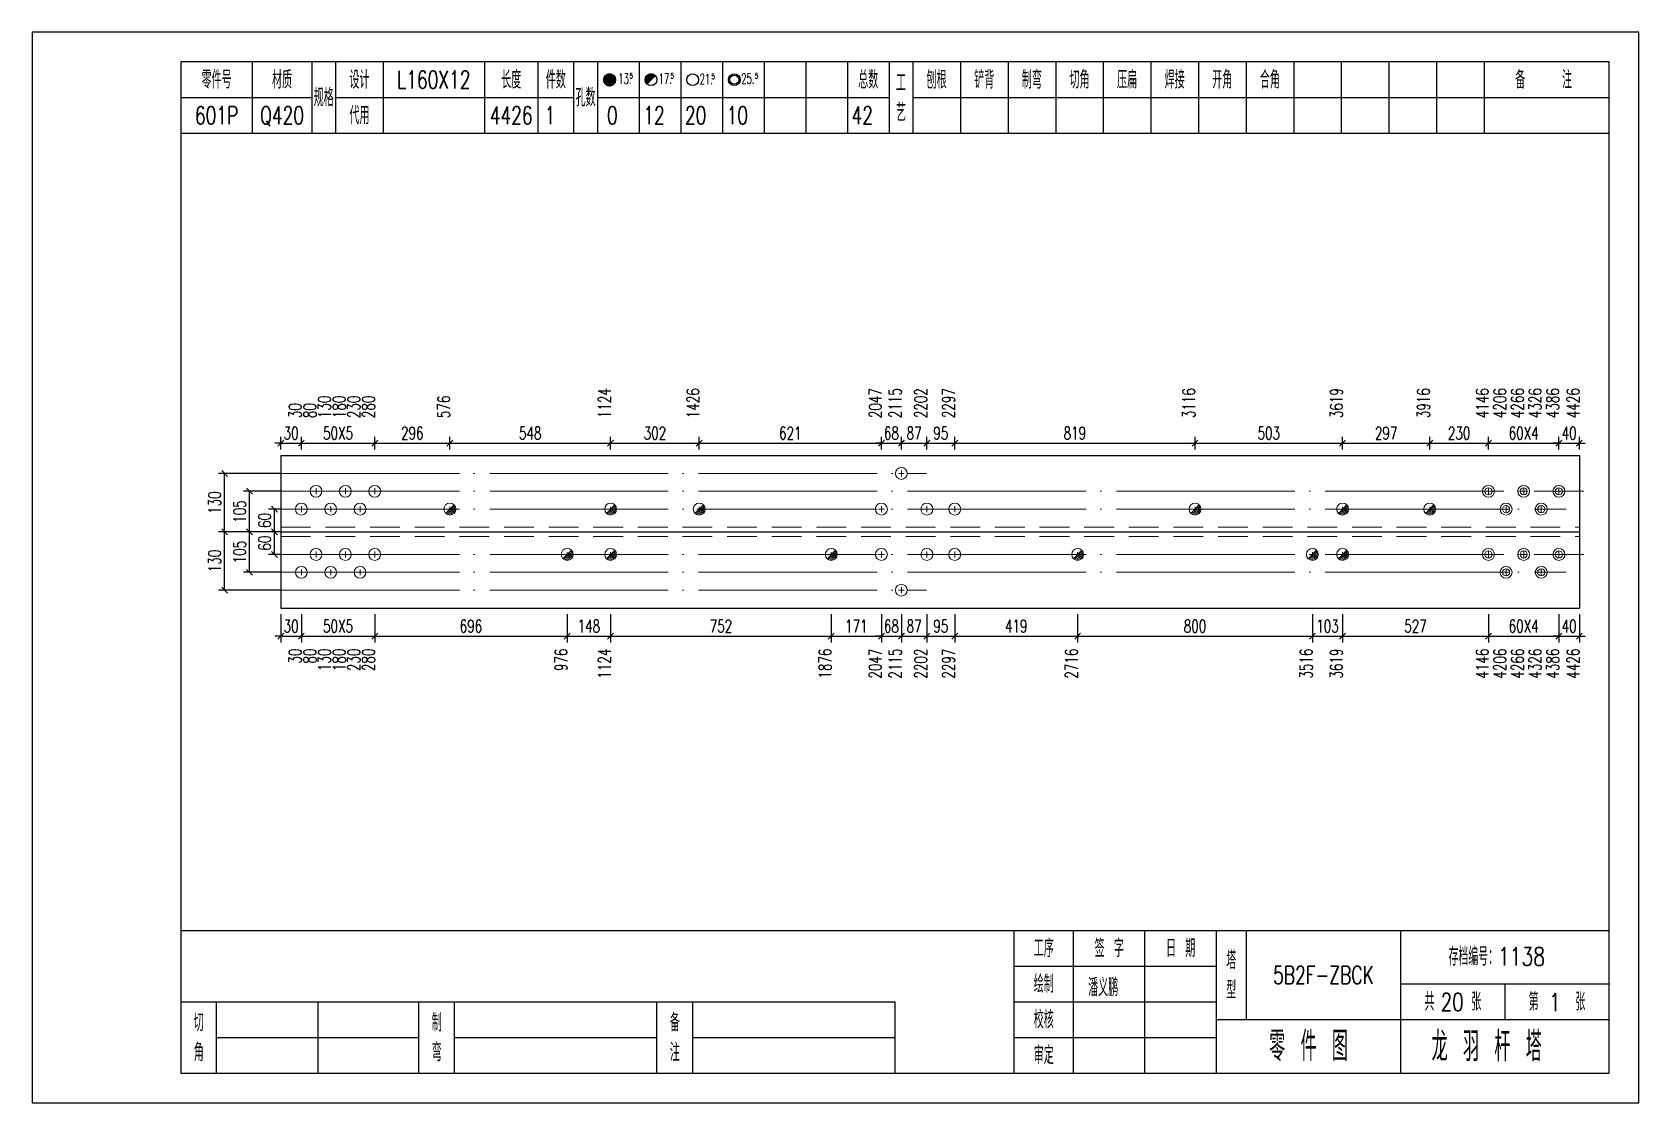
# Model space of a CAD drawing. Header units: millimetres. Extents: x 0 to 30240, y -10896 to -1348.
# Drawn here: x 0 to 270, y -4617.3 to -4437.3 of the extents above; entities that cross this region are included whole.
import ezdxf
from ezdxf.enums import TextEntityAlignment as Align

# ---------------------------------------------------------------- set-up
doc = ezdxf.new("R2010")
doc.units = ezdxf.units.MM
doc.header["$LTSCALE"] = 20
doc.header["$PDMODE"] = 1
doc.linetypes.add('DASHDOT2X', pattern=[1.75, 1.5, -0.125, 0, -0.125])
doc.linetypes.add('HIDDEN', pattern=[0.375, 0.25, -0.125])
for name, color, linetype, lineweight in [('1', 7, 'Continuous', 25), ('11', 3, 'Continuous', 13), ('2', 1, 'HIDDEN', 13), ('5', 1, 'Continuous', 13), ('7', 2, 'DASHDOT2X', 13)]:
    doc.layers.add(name, color=color, linetype=linetype, lineweight=lineweight)
doc.styles.get("Standard").update_dxf_attribs({"font": 'simplex', "width": 0.7, "bigfont": 'gbhzfs.shx'})
doc.styles.add('SYMBOL_TXT', font='txt.shx', dxfattribs={"width": 0.6})
doc.styles.add('TITLE_TXT', font='simplex.shx', dxfattribs={"width": 0.75, "height": 2.5, "bigfont": 'gbhzfs.shx'})
doc.dimstyles.get("Standard").update_dxf_attribs({"dimtxt": 2.1, "dimasz": 1, "dimexe": 1.05, "dimexo": 0, "dimgap": 0.63, "dimtad": 1, "dimzin": 0, "dimdsep": 46, "dimtxsty": 'standard', "dimblk": 'OBLIQUE', "dimblk1": 'OBLIQUE', "dimblk2": 'OBLIQUE', "dimcen": 0.09, "dimadec": 0, "dimazin": 0, "dimtfac": 1, "dimtdec": 1, "dimtix": 1, "dimtmove": 0, "dimatfit": 3, "dimfxl": 0, "dimtolj": 1, "dimtzin": 0, "dimarcsym": 0})
pattern_1 = [(0, (-3, 0), (0, 0.0125), [])]

msp = doc.modelspace()

# ---------------------------------------------------------------- texts
at = {"style": 'TITLE_TXT', "width": 0.75}
for s, p in [('20', (236.702, -4601.79)), ('1', (254.929, -4601.835))]:
    msp.add_text(s, height=3, dxfattribs=at).set_placement(p)
at = {"layer": '1', "width": 0.7}
for s, p in [('L160X12', (67.5, -4445.252)), ('601P', (31, -4451.252)), ('Q420', (42, -4451.252)), ('4426', (80.5, -4451.252)), ('1', (87, -4451.252)), ('0', (97.5, -4451.252)), ('12', (104.5, -4451.252)), ('20', (111.5, -4451.252)), ('10', (118.5, -4451.252)), ('42', (139.5, -4451.252))]:
    msp.add_text(s, height=3, dxfattribs=at).set_placement(p, align=Align.MIDDLE_CENTER)
for s, p in [('1124', (97.227, -4502.142)), ('1426', (112.106, -4502.142)), ('2047', (142.736, -4502.142)), ('2115', (146.075, -4502.142)), ('2202', (150.377, -4502.142)), ('2297', (155.06, -4502.142)), ('3116', (195.42, -4502.142)), ('3619', (220.224, -4502.142)), ('3916', (234.857, -4502.142)), ('4146', (244.735, -4502.142)), ('4206', (247.693, -4502.142)), ('4266', (250.651, -4502.142)), ('4326', (253.609, -4502.142)), ('4386', (256.572, -4502.142)), ('4426', (260, -4502.142)), ('30', (45.24, -4502.142)), ('80', (47.705, -4502.142)), ('130', (50.17, -4502.142)), ('180', (52.635, -4502.142)), ('230', (55.1, -4502.142)), ('280', (57.565, -4502.142)), ('576', (70.203, -4502.142))]:
    msp.add_text(s, height=2.1, rotation=90, dxfattribs=at).set_placement(p)
for s, p in [('30', (45.24, -4540.887)), ('80', (47.705, -4540.887)), ('130', (50.17, -4540.887)), ('180', (52.635, -4540.887)), ('230', (55.1, -4540.887)), ('280', (57.565, -4540.887)), ('976', (89.922, -4540.887)), ('1124', (97.222, -4540.887)), ('1876', (134.29, -4540.887)), ('2047', (142.736, -4540.887)), ('2115', (146.073, -4540.887)), ('2202', (150.377, -4540.887)), ('2297', (155.06, -4540.887)), ('2716', (175.7, -4540.887)), ('3516', (215.139, -4540.887)), ('3619', (220.213, -4540.887)), ('4146', (244.735, -4540.887)), ('4206', (247.693, -4540.887)), ('4266', (250.651, -4540.887)), ('4326', (253.609, -4540.887)), ('4386', (256.572, -4540.887)), ('4426', (260, -4540.887))]:
    msp.add_text(s, height=2.1, rotation=90, dxfattribs=at).set_placement(p, align=Align.RIGHT)
at = {"layer": '1', "insert": (217, -4595.752), "char_height": 3, "width": 26, "attachment_point": 5}
msp.add_mtext('5B2F-ZBCK', dxfattribs=at)

# ---------------------------------------------------------------- blocks, each defined once
blk = doc.blocks.new('M12_HOLE')
h = blk.add_hatch()
h.set_pattern_fill('LINE', scale=0.1, style=0)
h.set_pattern_definition(pattern_1)
h.paths.add_polyline_path([(-5, 0, 1), (-1, 0, 1)])
at = {"color": 7}
blk.add_circle((-3, 0), 2, dxfattribs=at)
at = {"color": 7, "attachment_point": 1, "style": 'SYMBOL_TXT'}
for s, insert, char_height, width in [('13\\f??|b0|i0|c0|p54;.', (-0.12, 2.11), 3.5, 5.7075), ('5', (3.74, 2.26), 1.8, 2.9309)]:
    blk.add_mtext(s, dxfattribs=dict(at, insert=insert, char_height=char_height, width=width))
blk = doc.blocks.new('M16_HOLE')
h = blk.add_hatch()
h.set_pattern_fill('LINE', scale=0.1, style=0)
h.set_pattern_definition(pattern_1)
h.paths.add_polyline_path([(-1.59, 1.41, 0.668179), (-5, 0, 0.198912), (-4.41, -1.41)])
at = {"color": 7}
blk.add_circle((-3, 0), 2, dxfattribs=at)
at = {"color": 7, "attachment_point": 1, "style": 'SYMBOL_TXT'}
for s, insert, char_height, width in [('17.', (-0.44, 2.13), 3.5, 6.3164), ('5', (3.56, 2.25), 1.8, 1.822)]:
    blk.add_mtext(s, dxfattribs=dict(at, insert=insert, char_height=char_height, width=width))
blk = doc.blocks.new('M20_HOLE')
at = {"color": 7}
blk.add_circle((-3, 0), 2, dxfattribs=at)
at = {"color": 7, "attachment_point": 1, "style": 'SYMBOL_TXT'}
for s, insert, char_height, width in [('21.', (-0.69, 2.01), 3.5, 6.0735), ('5', (3.32, 2.01), 1.8, 1.4576)]:
    blk.add_mtext(s, dxfattribs=dict(at, insert=insert, char_height=char_height, width=width))
blk = doc.blocks.new('M24_HOLE')
at = {"color": 7}
for radius in [2, 1.5]:
    blk.add_circle((-3, 0), radius, dxfattribs=at)
at = {"color": 7, "attachment_point": 1, "style": 'SYMBOL_TXT'}
for s, insert, char_height, width in [('25.', (-0.69, 2.13), 3.5, 2.4294), ('5', (3.93, 2.25), 1.8, 1.9435)]:
    blk.add_mtext(s, dxfattribs=dict(at, insert=insert, char_height=char_height, width=width))
blk = doc.blocks.new('JgCard')
for p, q in [((270, 180), (0, 180)), ((0, 180), (0, 0)), ((270, 0), (270, 180)), ((265, 175), (25, 175)), ((25, 175), (25, 5)), ((37, 175), (37, 163)), ((47, 175), (47, 163)), ((51, 175), (51, 163)), ((59, 175), (59, 163)), ((76, 175), (76, 163)), ((85, 175), (85, 163)), ((91, 175), (91, 163)), ((95, 175), (95, 163)), ((102, 175), (102, 163)), ((109, 175), (109, 163)), ((116, 175), (116, 163)), ((123, 175), (123, 163)), ((130, 175), (130, 163)), ((137, 175), (137, 163)), ((144, 175), (144, 163)), ((148, 175), (148, 163)), ((156, 175), (156, 163)), ((164, 175), (164, 163)), ((172, 175), (172, 163)), ((180, 175), (180, 163)), ((188, 175), (188, 163)), ((196, 175), (196, 163)), ((204, 175), (204, 163)), ((212, 175), (212, 163)), ((220, 175), (220, 163)), ((228, 175), (228, 163)), ((236, 175), (236, 163)), ((244, 175), (244, 163)), ((265, 5), (265, 175)), ((25, 169), (47, 169)), ((51, 169), (91, 169)), ((95, 169), (144, 169)), ((148, 169), (265, 169)), ((25, 163), (265, 163)), ((25, 29), (265, 29)), ((165, 5), (165, 29)), ((175, 5), (175, 29)), ((187, 5), (187, 29)), ((199, 5), (199, 29)), ((204, 29), (204, 14)), ((230, 5), (230, 29)), ((165, 23), (199, 23)), ((230, 20), (265, 20)), ((247.5, 20), (247.5, 14)), ((25, 17), (145, 17)), ((31, 5), (31, 17)), ((48, 17), (48, 5)), ((65, 5), (65, 17)), ((71, 5), (71, 17)), ((105, 5), (105, 17)), ((111, 5), (111, 17)), ((145, 5), (145, 17)), ((165, 17), (199, 17)), ((199, 14), (265, 14)), ((31, 11), (65, 11)), ((71, 11), (105, 11)), ((111, 11), (145, 11)), ((165, 11), (199, 11)), ((25, 5), (265, 5)), ((0, 0), (270, 0))]:
    blk.add_line(p, q)
blk.add_lwpolyline([(96.03, 171.99, -1), (98.03, 171.99, -1)], format="xyb", close=True)
blk.add_point((145, 96))
at = {"xscale": 0.5, "yscale": 0.5, "zscale": 0.5}
for name, p in [('M12_HOLE', (98.53, 171.99)), ('M16_HOLE', (105.5, 172)), ('M20_HOLE', (112.5, 172)), ('M24_HOLE', (119.5, 172))]:
    blk.add_blockref(name, p, dxfattribs=at)
at = {"style": 'TITLE_TXT', "width": 0.75}
for s, height, p in [('存档编号：1138', 3.076, (238.02, 23.07)), ('潘义鹏', 3, (177.45, 17.91)), ('龙 羽 杆 塔', 5, (235.17, 6.97))]:
    blk.add_text(s, height=height, dxfattribs=at).set_placement(p)
at = {"attachment_point": 5, "style": 'TITLE_TXT'}
for s, insert, char_height, width in [('零件号', (31, 172), 3, 15), ('材质', (42, 172), 3, 8), ('设计', (55, 172), 3, 8), ('长度', (80.5, 172), 3, 8), ('件数', (88, 172), 3, 6), ('总数', (140.5, 172), 3, 7), ('工\\P艺', (146, 169), 3, 4), ('刨根', (152, 172), 3, 8), ('铲背', (160, 172), 3, 8), ('制弯', (168, 172), 3, 8), ('切角', (176, 172), 3, 8), ('压扁', (184, 172), 3, 8), ('焊接', (192, 172), 3, 8), ('开角', (200, 172), 3, 8), ('合角', (208, 172), 3, 8), ('备    注', (254, 172), 3, 22), ('规格', (49, 169), 3, 4), ('孔数', (93, 169), 3, 4), ('代用', (55, 166), 3, 8), ('工序', (170, 26), 3, 10), ('签 字', (181, 26), 3, 12), ('日 期', (193, 26), 3, 12), ('塔\\P型', (201.5, 21.5), 3, 5), ('绘制', (170, 20), 3, 10), ('共    张', (238.75, 17), 3, 17.5), ('第    张', (256.25, 17), 3, 17.5), ('切\\P角', (28, 11), 3, 6), ('制\\P弯', (68, 11), 3, 6), ('备\\P注', (108, 11), 3, 6), ('校核', (170, 14), 3, 10), ('零 件 图', (214.5, 9.5), 5, 31), ('审定', (170, 8), 3, 10)]:
    blk.add_mtext(s, dxfattribs=dict(at, insert=insert, char_height=char_height, width=width))
blk = doc.blocks.new('M20')
for p, q in [((-0.5, 0), (0.5, 0)), ((0, -0.5), (0, 0.5))]:
    blk.add_line(p, q)
blk.add_circle((0, 0), 1)
blk = doc.blocks.new('M16')
for p, q in [((-0.71, -0.71), (0.71, 0.71)), ((-0.4, 0), (0.4, 0)), ((0, 0.4), (0, -0.4))]:
    blk.add_line(p, q)
blk.add_circle((0, 0), 1)
for radius in [0.8, 0.6, 0.4, 0.2]:
    blk.add_arc((0, 0), radius, 225, 45)
blk = doc.blocks.new('M24')
for p, q in [((-0.6, 0), (0.6, 0)), ((0, -0.6), (0, 0.6))]:
    blk.add_line(p, q)
for radius in [1, 0.6]:
    blk.add_circle((0, 0), radius)
blk = doc.blocks.new('_Oblique')
at = {"color": 0, "linetype": 'ByBlock', "lineweight": -2}
blk.add_line((-0.5, -0.5), (0.5, 0.5), dxfattribs=at)
blk = doc.blocks.new('*D2862')
at = {"layer": '11', "color": 0, "lineweight": -2}
for p, q in [((41.8, -4535.11), (41.8, -4539.84)), ((45.24, -4535.11), (45.24, -4539.84)), ((41.8, -4538.79), (40.8, -4538.79)), ((41.8, -4538.79), (45.24, -4538.79)), ((45.24, -4538.79), (46.24, -4538.79))]:
    blk.add_line(p, q, dxfattribs=at)
at = {"layer": 'Defpoints', "color": 0}
for p in [(41.8, -4535.11), (45.24, -4535.11), (45.24, -4538.79)]:
    blk.add_point(p, dxfattribs=at)
at = {"layer": '11', "color": 0, "lineweight": -2}
blk.add_blockref('_Oblique', (41.8, -4538.79), dxfattribs=at)
at = {"layer": '11', "color": 0, "lineweight": -2, "rotation": 180}
blk.add_blockref('_Oblique', (45.24, -4538.79), dxfattribs=at)
at = {"layer": '11', "color": 0, "insert": (43.52, -4537.11), "char_height": 2.1, "attachment_point": 5}
blk.add_mtext('\\A1;30', dxfattribs=at)
blk = doc.blocks.new('*D2868')
at = {"layer": '11', "color": 0, "lineweight": -2}
for p, q in [((142.71, -4535.11), (142.71, -4539.84)), ((146.07, -4535.11), (146.07, -4539.84)), ((142.71, -4538.79), (141.71, -4538.79)), ((142.71, -4538.79), (146.07, -4538.79)), ((146.07, -4538.79), (147.07, -4538.79))]:
    blk.add_line(p, q, dxfattribs=at)
at = {"layer": 'Defpoints', "color": 0}
for p in [(142.71, -4535.11), (146.07, -4535.11), (146.07, -4538.79)]:
    blk.add_point(p, dxfattribs=at)
at = {"layer": '11', "color": 0, "lineweight": -2}
blk.add_blockref('_Oblique', (142.71, -4538.79), dxfattribs=at)
at = {"layer": '11', "color": 0, "lineweight": -2, "rotation": 180}
blk.add_blockref('_Oblique', (146.07, -4538.79), dxfattribs=at)
at = {"layer": '11', "color": 0, "insert": (144.39, -4537.11), "char_height": 2.1, "attachment_point": 5}
blk.add_mtext('\\A1;68', dxfattribs=at)
blk = doc.blocks.new('*D2876')
at = {"layer": '11', "color": 0, "lineweight": -2}
for p, q in [((256.56, -4535.11), (256.56, -4539.84)), ((260, -4535.11), (260, -4539.84)), ((256.56, -4538.79), (255.56, -4538.79)), ((256.56, -4538.79), (260, -4538.79)), ((260, -4538.79), (261, -4538.79))]:
    blk.add_line(p, q, dxfattribs=at)
at = {"layer": 'Defpoints', "color": 0}
for p in [(256.56, -4535.11), (260, -4535.11), (260, -4538.79)]:
    blk.add_point(p, dxfattribs=at)
at = {"layer": '11', "color": 0, "lineweight": -2}
blk.add_blockref('_Oblique', (256.56, -4538.79), dxfattribs=at)
at = {"layer": '11', "color": 0, "lineweight": -2, "rotation": 180}
blk.add_blockref('_Oblique', (260, -4538.79), dxfattribs=at)
at = {"layer": '11', "color": 0, "insert": (258.28, -4537.11), "char_height": 2.1, "attachment_point": 5}
blk.add_mtext('\\A1;40', dxfattribs=at)
blk = doc.blocks.new('*D2877')
at = {"layer": '11', "color": 0, "lineweight": -2}
for p, q in [((41.8, -4507.39), (41.8, -4505.29)), ((45.24, -4507.39), (45.24, -4505.29)), ((41.8, -4506.34), (40.8, -4506.34)), ((41.8, -4506.34), (45.24, -4506.34)), ((45.24, -4506.34), (46.24, -4506.34))]:
    blk.add_line(p, q, dxfattribs=at)
at = {"layer": 'Defpoints', "color": 0}
for p in [(41.8, -4507.39), (45.24, -4506.34), (45.24, -4507.39)]:
    blk.add_point(p, dxfattribs=at)
at = {"layer": '11', "color": 0, "lineweight": -2}
blk.add_blockref('_Oblique', (41.8, -4506.34), dxfattribs=at)
at = {"layer": '11', "color": 0, "lineweight": -2, "rotation": 180}
blk.add_blockref('_Oblique', (45.24, -4506.34), dxfattribs=at)
at = {"layer": '11', "color": 0, "insert": (43.52, -4504.66), "char_height": 2.1, "attachment_point": 5}
blk.add_mtext('\\A1;30', dxfattribs=at)
blk = doc.blocks.new('*D2883')
at = {"layer": '11', "color": 0, "lineweight": -2}
for p, q in [((142.71, -4507.39), (142.71, -4505.29)), ((146.07, -4507.39), (146.07, -4505.29)), ((142.71, -4506.34), (141.71, -4506.34)), ((142.71, -4506.34), (146.07, -4506.34)), ((146.07, -4506.34), (147.07, -4506.34))]:
    blk.add_line(p, q, dxfattribs=at)
at = {"layer": 'Defpoints', "color": 0}
for p in [(142.71, -4507.39), (146.07, -4506.34), (146.07, -4507.39)]:
    blk.add_point(p, dxfattribs=at)
at = {"layer": '11', "color": 0, "lineweight": -2}
blk.add_blockref('_Oblique', (142.71, -4506.34), dxfattribs=at)
at = {"layer": '11', "color": 0, "lineweight": -2, "rotation": 180}
blk.add_blockref('_Oblique', (146.07, -4506.34), dxfattribs=at)
at = {"layer": '11', "color": 0, "insert": (144.39, -4504.66), "char_height": 2.1, "attachment_point": 5}
blk.add_mtext('\\A1;68', dxfattribs=at)
blk = doc.blocks.new('*D2891')
at = {"layer": '11', "color": 0, "lineweight": -2}
for p, q in [((256.56, -4507.39), (256.56, -4505.29)), ((260, -4507.39), (260, -4505.29)), ((256.56, -4506.34), (255.56, -4506.34)), ((256.56, -4506.34), (260, -4506.34)), ((260, -4506.34), (261, -4506.34))]:
    blk.add_line(p, q, dxfattribs=at)
at = {"layer": 'Defpoints', "color": 0}
for p in [(256.56, -4507.39), (260, -4506.34), (260, -4507.39)]:
    blk.add_point(p, dxfattribs=at)
at = {"layer": '11', "color": 0, "lineweight": -2}
blk.add_blockref('_Oblique', (256.56, -4506.34), dxfattribs=at)
at = {"layer": '11', "color": 0, "lineweight": -2, "rotation": 180}
blk.add_blockref('_Oblique', (260, -4506.34), dxfattribs=at)
at = {"layer": '11', "color": 0, "insert": (258.28, -4504.66), "char_height": 2.1, "attachment_point": 5}
blk.add_mtext('\\A1;40', dxfattribs=at)

# ---------------------------------------------------------------- dimensions: what is measured, and where the dimension line sits
at = {"layer": '1'}
for base, p1, p2, text in [((32.35, -4511.442), (41.75, -4521.252), (41.75, -4511.442), '130'), ((36.55, -4514.442), (41.75, -4521.252), (41.75, -4514.442), '105'), ((40.75, -4517.442), (41.75, -4521.252), (41.75, -4517.442), '60'), ((32.35, -4521.252), (41.75, -4531.062), (41.75, -4521.252), '130'), ((36.55, -4521.252), (41.75, -4528.062), (41.75, -4521.252), '105'), ((40.75, -4521.252), (41.75, -4525.062), (41.75, -4521.252), '60')]:
    msp.add_linear_dim(base=base, p1=p1, p2=p2, angle=90, text=text, dimstyle='standard', dxfattribs=at).render()
at = {"layer": '11'}
for base, p1, p2, text, picture, middle in [((45.24, -4506.342), (41.8, -4507.392), (45.24, -4507.392), '30', '*D2877', (43.52, -4504.662)), ((146.065, -4506.342), (142.713, -4507.392), (146.065, -4507.392), '68', '*D2883', (144.389, -4504.662)), ((260, -4506.342), (256.56, -4507.392), (260, -4507.392), '40', '*D2891', (258.28, -4504.662)), ((45.24, -4538.787), (41.8, -4535.112), (45.24, -4535.112), '30', '*D2862', (43.52, -4537.107)), ((146.065, -4538.787), (142.713, -4535.112), (146.065, -4535.112), '68', '*D2868', (144.389, -4537.107)), ((260, -4538.787), (256.56, -4535.112), (260, -4535.112), '40', '*D2876', (258.28, -4537.107))]:
    dim = msp.add_linear_dim(base=base, p1=p1, p2=p2, text=text, dimstyle='standard', dxfattribs=at)
    dim.commit()
    dim.dimension.update_dxf_attribs({"geometry": picture, "text_midpoint": middle})
for base, p1, p2, text in [((57.565, -4506.342), (45.24, -4507.392), (57.565, -4507.392), '50X5'), ((70.196, -4506.342), (57.565, -4507.392), (70.196, -4507.392), '296'), ((97.211, -4506.342), (70.196, -4507.392), (97.211, -4507.392), '548'), ((112.099, -4506.342), (97.211, -4507.392), (112.099, -4507.392), '302'), ((142.713, -4506.342), (112.099, -4507.392), (142.713, -4507.392), '621'), ((150.354, -4506.342), (146.065, -4507.392), (150.354, -4507.392), '87'), ((155.038, -4506.342), (150.354, -4507.392), (155.038, -4507.392), '95'), ((195.413, -4506.342), (155.038, -4507.392), (195.413, -4507.392), '819'), ((220.21, -4506.342), (195.413, -4507.392), (220.21, -4507.392), '503'), ((234.851, -4506.342), (220.21, -4507.392), (234.851, -4507.392), '297'), ((244.728, -4506.342), (234.851, -4507.392), (244.728, -4507.392), '230'), ((256.56, -4506.342), (244.728, -4507.392), (256.56, -4507.392), '60X4'), ((57.565, -4538.787), (45.24, -4535.112), (57.565, -4535.112), '50X5'), ((89.915, -4538.787), (57.565, -4535.112), (89.915, -4535.112), '696'), ((97.211, -4538.787), (89.915, -4535.112), (97.211, -4535.112), '148'), ((134.283, -4538.787), (97.211, -4535.112), (134.283, -4535.112), '752'), ((142.713, -4538.787), (134.283, -4535.112), (142.713, -4535.112), '171'), ((150.354, -4538.787), (146.065, -4535.112), (150.354, -4535.112), '87'), ((155.038, -4538.787), (150.354, -4535.112), (155.038, -4535.112), '95'), ((175.693, -4538.787), (155.038, -4535.112), (175.693, -4535.112), '419'), ((215.132, -4538.787), (175.693, -4535.112), (215.132, -4535.112), '800'), ((220.21, -4538.787), (215.132, -4535.112), (220.21, -4535.112), '103'), ((244.728, -4538.787), (220.21, -4535.112), (244.728, -4535.112), '527'), ((256.56, -4538.787), (244.728, -4535.112), (256.56, -4535.112), '60X4')]:
    msp.add_linear_dim(base=base, p1=p1, p2=p2, text=text, dimstyle='standard', dxfattribs=at).render()

# ---------------------------------------------------------------- linework, layer by layer
at = {"layer": '1'}
for p, q in [((41.8, -4508.442), (41.8, -4534.062)), ((41.8, -4508.442), (260, -4508.442)), ((260, -4508.442), (260, -4534.062)), ((41.8, -4521.252), (260, -4521.252)), ((41.8, -4534.062), (260, -4534.062))]:
    msp.add_line(p, q, dxfattribs=at)
at = {"layer": '2'}
for p, q in [((41.8, -4520.49), (260, -4520.49)), ((41.8, -4522.014), (260, -4522.014))]:
    msp.add_line(p, q, dxfattribs=at)
at = {"layer": '7'}
for p, q in [((41.8, -4511.442), (150.265, -4511.442)), ((41.8, -4514.442), (260.76, -4514.442)), ((41.8, -4517.442), (257.802, -4517.442)), ((41.8, -4525.062), (260.76, -4525.062)), ((41.8, -4528.062), (257.802, -4528.062)), ((41.8, -4531.062), (150.265, -4531.062))]:
    msp.add_line(p, q, dxfattribs=at)

# ---------------------------------------------------------------- block references
at = {"layer": '1'}
msp.add_blockref('JgCard', (0, -4617.252), dxfattribs=at)
at = {"layer": '5'}
for name, p in [('M20', (146.065, -4511.442)), ('M20', (47.705, -4514.442)), ('M20', (52.635, -4514.442)), ('M20', (57.565, -4514.442)), ('M24', (244.728, -4514.442)), ('M24', (250.644, -4514.442)), ('M24', (256.56, -4514.442)), ('M20', (45.24, -4517.442)), ('M20', (50.17, -4517.442)), ('M20', (55.1, -4517.442)), ('M16', (70.196, -4517.442)), ('M16', (97.211, -4517.442)), ('M16', (112.099, -4517.442)), ('M20', (142.713, -4517.442)), ('M20', (150.354, -4517.442)), ('M20', (155.038, -4517.442)), ('M16', (195.413, -4517.442)), ('M16', (220.21, -4517.442)), ('M16', (234.851, -4517.442)), ('M24', (247.686, -4517.442)), ('M24', (253.602, -4517.442)), ('M20', (47.705, -4525.062)), ('M20', (52.635, -4525.062)), ('M20', (57.565, -4525.062)), ('M16', (89.915, -4525.062)), ('M16', (97.211, -4525.062)), ('M16', (134.283, -4525.062)), ('M20', (142.713, -4525.062)), ('M20', (150.354, -4525.062)), ('M20', (155.038, -4525.062)), ('M16', (175.693, -4525.062)), ('M16', (215.132, -4525.062)), ('M16', (220.21, -4525.062)), ('M24', (244.728, -4525.062)), ('M24', (250.644, -4525.062)), ('M24', (256.56, -4525.062)), ('M20', (45.24, -4528.062)), ('M20', (50.17, -4528.062)), ('M20', (55.1, -4528.062)), ('M24', (247.686, -4528.062)), ('M24', (253.602, -4528.062)), ('M20', (146.065, -4531.062))]:
    msp.add_blockref(name, p, dxfattribs=at)

msp.set_redraw_order([(e.dxf.handle, doc.entitydb.next_handle()) for e in msp.query("TEXT MTEXT ATTDEF DIMENSION ARC_DIMENSION")])  # texts and dimensions are drawn at this point

doc.saveas('drawing.dxf')
